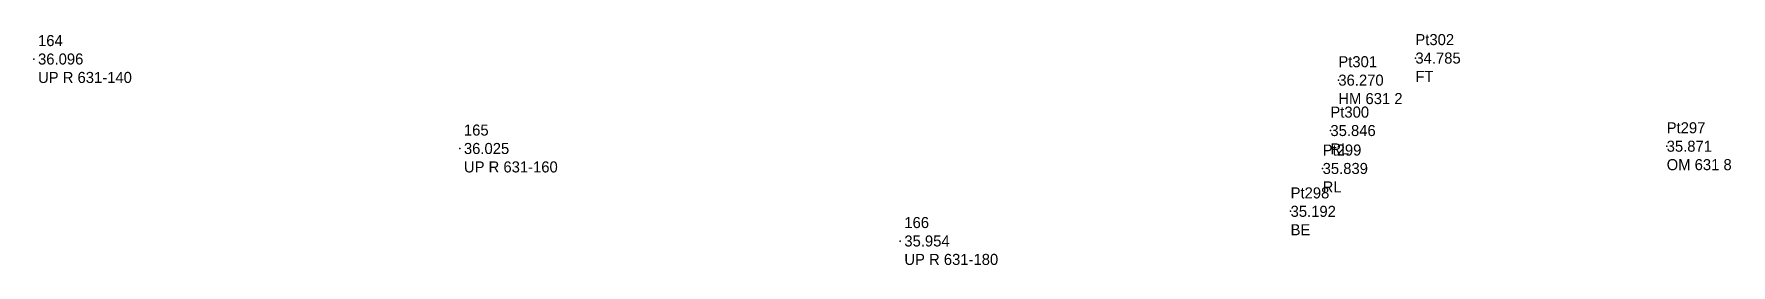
# Model space of a CAD drawing. Header units: metres. Extents: x 169978 to 830021, y 964681 to 1014880.
# Drawn here: x 825896.1 to 825972.8, y 980340.5 to 980351 of the extents above; entities that cross this region are included whole.
import ezdxf

# ---------------------------------------------------------------- set-up
doc = ezdxf.new("R2010")
doc.units = ezdxf.units.M

msp = doc.modelspace()

# ---------------------------------------------------------------- texts
at = {"layer": 'MDU TO TN 5628 000 to 634 000_SurveyPoint', "color": 7, "char_height": 0.5, "attachment_point": 4}
for s, insert, width in [('Pt302\\P34.785\\PFT', (825958.505, 980349.9, 34.785), 3), ('Pt301\\P36.270\\PHM 631 2', (825955.025, 980348.897, 36.27), 4.5), ('Pt300\\P35.846\\PRL', (825954.666, 980346.622, 35.846), 3), ('Pt297\\P35.871\\POM 631 8', (825969.852, 980345.91, 35.871), 4.5), ('Pt299\\P35.839\\PRL', (825954.316, 980344.907, 35.839), 3), ('Pt298\\P35.192\\PBE', (825952.869, 980342.969, 35.192), 3)]:
    msp.add_mtext(s, dxfattribs=dict(at, insert=insert, width=width))
at = {"layer": 'MEJ TO TNCH28-100 TO CH35-580_Survey', "char_height": 0.5, "width": 6.5, "attachment_point": 4}
for s, insert in [(' 164\\P 36.096\\P UP R 631-140', (825896.121, 980349.852, 36.096)), (' 165\\P 36.025\\P UP R 631-160', (825915.353, 980345.807, 36.025)), (' 166\\P 35.954\\P UP R 631-180', (825935.241, 980341.625, 35.954))]:
    msp.add_mtext(s, dxfattribs=dict(at, insert=insert))

# ---------------------------------------------------------------- linework, layer by layer
at = {"layer": 'MDU TO TN 5628 000 to 634 000_SurveyPoint'}
for p in [(825958.505, 980349.9, 34.785), (825955.025, 980348.897, 36.27), (825954.666, 980346.622, 35.846), (825969.852, 980345.91, 35.871), (825954.316, 980344.907, 35.839), (825952.869, 980342.969, 35.192)]:
    msp.add_point(p, dxfattribs=at)
at = {"layer": 'MEJ TO TNCH28-100 TO CH35-580_Survey'}
for p in [(825896.121, 980349.852, 36.096), (825915.353, 980345.807, 36.025), (825935.241, 980341.625, 35.954)]:
    msp.add_point(p, dxfattribs=at)

msp.set_redraw_order([(e.dxf.handle, doc.entitydb.next_handle()) for e in msp.query("TEXT MTEXT ATTDEF DIMENSION ARC_DIMENSION")])  # texts and dimensions are drawn at this point

doc.saveas('drawing.dxf')
